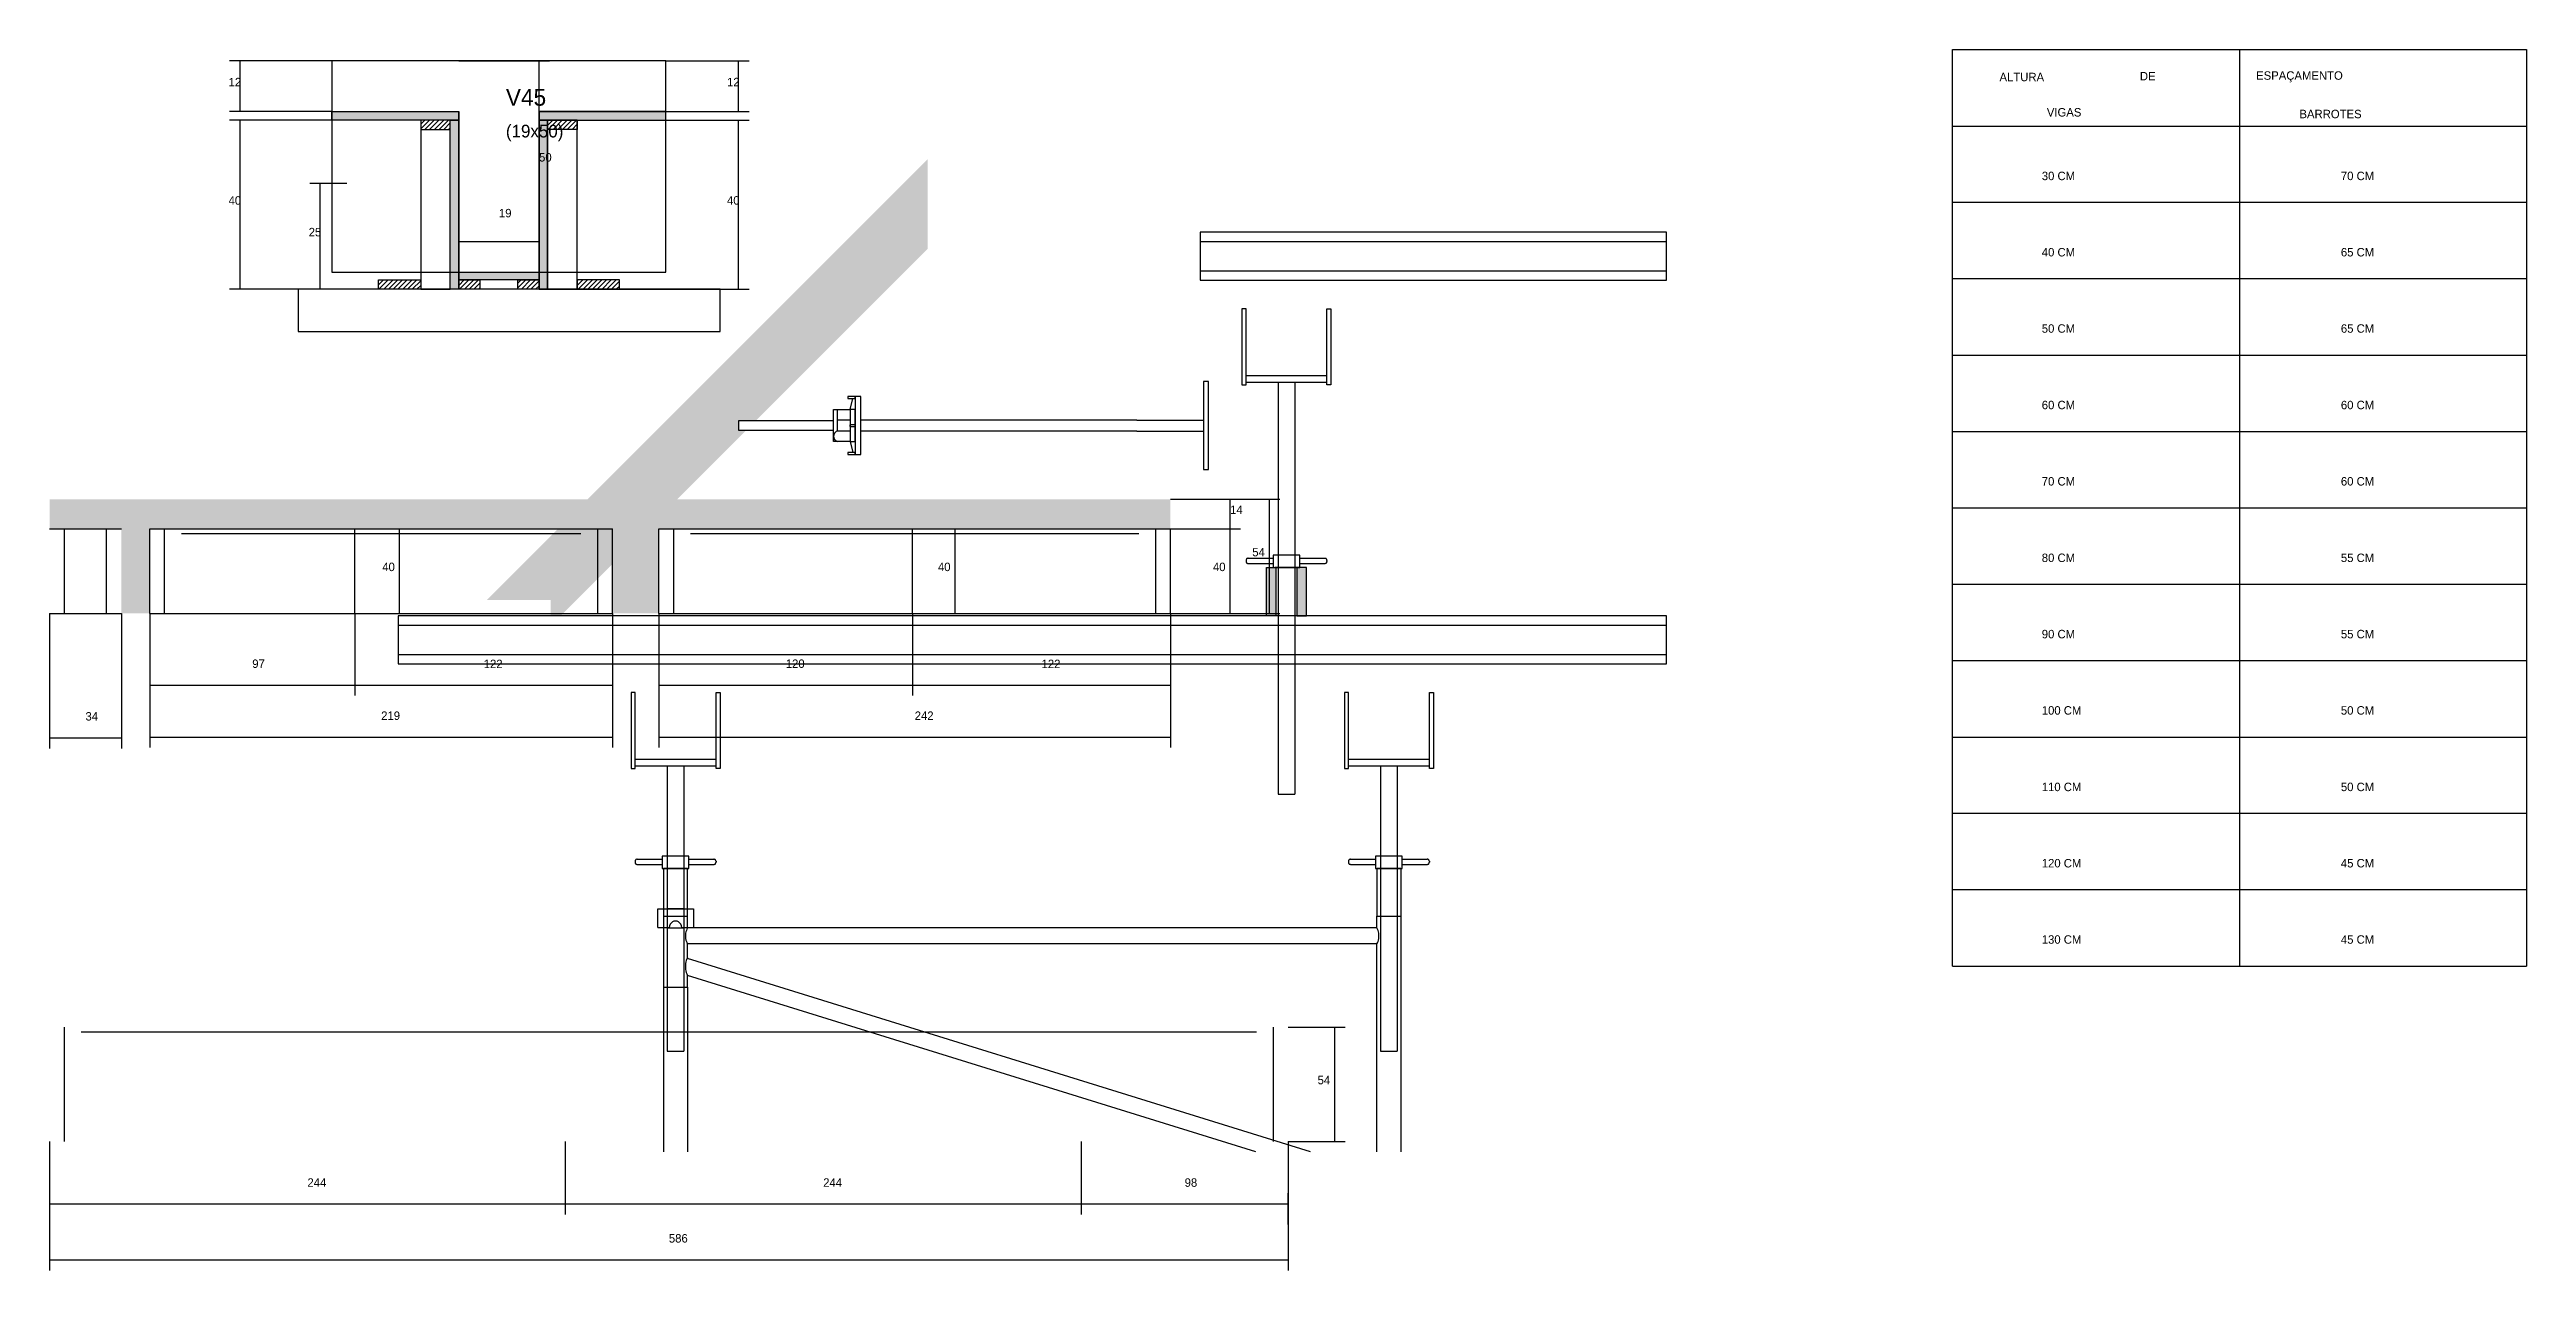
# Model space of a CAD drawing. Header units: metres. Extents: x -2848 to 21926, y -45195 to 1016.
# Drawn here: x 12584 to 13756, y -33546 to -32968 of the extents above; entities that cross this region are included whole.
import ezdxf

# ---------------------------------------------------------------- set-up
doc = ezdxf.new("R2010")
doc.units = ezdxf.units.M
for name, color, linetype in [('BARRA DE ANCORAGEM', 7, 'Continuous'), ('CONCRETO', 251, 'Continuous'), ('COTA', 4, 'Continuous'), ('Cota Seção (2x)', 4, 'Continuous'), ('Demarcação 2', 254, 'Continuous'), ('Escoras', 2, 'Continuous'), ('Forcador', 251, 'Continuous'), ('GARFOS', 7, 'Continuous'), ('Hachura', 253, 'Continuous'), ('Madeira', 126, 'Continuous'), ('Painéis', 200, 'Continuous'), ('Perfil Metálico', 251, 'Continuous'), ('SARR_2.2x7', 40, 'Continuous'), ('Texto Seção', 7, 'Continuous')]:
    doc.layers.add(name, color=color, linetype=linetype)

msp = doc.modelspace()

# ---------------------------------------------------------------- texts
at = {"layer": 'COTA'}
for s, p in [('12', (12668.8, -32985.8)), ('12', (12904.6, -32985.8)), ('40', (12668.8, -33041.8)), ('40', (12904.6, -33041.8)), ('25', (12706.7, -33056.8)), ('14', (13142.6, -33188.2)), ('54', (13153.1, -33208.2)), ('40', (12741.5, -33215.2)), ('40', (13004.4, -33215.2)), ('40', (13134.5, -33215.2)), ('97', (12680, -33261)), ('122', (12789.5, -33261.1)), ('120', (12932.4, -33261)), ('122', (13053.4, -33261.1)), ('34', (12601.1, -33285.9)), ('219', (12741, -33285.6)), ('242', (12993.4, -33285.6)), ('54', (13184, -33458)), ('244', (12706.1, -33506.5)), ('244', (12950.1, -33506.5)), ('98', (13121.1, -33506.5)), ('586', (12877.1, -33532.9))]:
    msp.add_text(s, height=4, dxfattribs=at).set_placement(p)
at = {"layer": 'Cota Seção (2x)'}
for s, p in [('50', (12815.7, -33021.4)), ('19', (12796.7, -33047.8))]:
    msp.add_text(s, height=4, dxfattribs=at).set_placement(p)
at = {"layer": 'GARFOS'}
for s, p in [('ALTURA   ', (13506.6, -32983.4)), ('DE', (13573, -32983)), ('ESPAÇAMENTO', (13628, -32982.7)), ('VIGAS', (13529, -33000.1)), ('BARROTES', (13648.5, -33000.9)), ('30 CM', (13526.6, -33030.2)), ('70 CM', (13668.1, -33030.2)), ('40 CM', (13526.6, -33066.3)), ('65 CM', (13668.1, -33066.3)), ('50 CM', (13526.6, -33102.4)), ('65 CM', (13668.1, -33102.4)), ('60 CM', (13526.6, -33138.6)), ('60 CM', (13668.1, -33138.6)), ('70 CM', (13526.6, -33174.7)), ('60 CM', (13668.1, -33174.7)), ('80 CM', (13526.6, -33210.9)), ('55 CM', (13668.1, -33210.9)), ('90 CM', (13526.6, -33247)), ('55 CM', (13668.1, -33247)), ('100 CM', (13526.6, -33283.1)), ('50 CM', (13668.1, -33283.1)), ('110 CM', (13526.6, -33319.3)), ('50 CM', (13668.1, -33319.3)), ('120 CM', (13526.6, -33355.4)), ('45 CM', (13668.1, -33355.4)), ('130 CM', (13526.6, -33391.5)), ('45 CM', (13668.1, -33391.5))]:
    msp.add_text(s, height=4, dxfattribs=at).set_placement(p)
at = {"layer": 'Texto Seção'}
for s, height, p in [('V45', 8, (12800, -32995)), ('(19x50)', 6, (12800, -33010))]:
    msp.add_text(s, height=height, dxfattribs=at).set_placement(p)

# ---------------------------------------------------------------- hatches: boundary and pattern name
at = {"layer": 'COTA'}
h = msp.add_hatch(dxfattribs=at)
h.set_pattern_fill('AR-CONC', scale=0.03)
h.paths.add_polyline_path([(12872.4, -33195.2), (13114.4, -33195.2), (13114.4, -33181.2), (12584.1, -33181.2), (12584.1, -33195.2), (12618.1, -33195.2), (12618.1, -33235.2), (12631.5, -33235.2), (12631.5, -33195.2), (12850.5, -33195.2), (12850.5, -33235.2), (12872.4, -33235.2)])
at = {"layer": 'Demarcação 2'}
h = msp.add_hatch(color=8, dxfattribs=at)
h.dxf.hatch_style = 1
h.paths.add_polyline_path([(12999.5, -33062.7), (12999.5, -33020.3), (12791, -33228.8), (12821.1, -33228.8), (12821.1, -33236.3), (12825.9, -33236.3), (12913.7, -33148.5), (12910, -33148.5), (12910, -33144.1), (12918.1, -33144.1)])
at = {"layer": 'Hachura'}
h = msp.add_hatch(color=8, dxfattribs=at)
h.dxf.hatch_style = 1
h.paths.add_polyline_path([(12717.7, -33001.8), (12717.7, -32997.8), (12717.7, -32997.8), (12777.7, -32997.8), (12777.7, -32997.8), (12777.7, -33001.8), (12777.7, -33001.8), (12717.7, -33001.8)])
h = msp.add_hatch(color=8, dxfattribs=at)
h.dxf.hatch_style = 1
h.paths.add_polyline_path([(12875.7, -33001.8), (12875.7, -32997.8), (12875.7, -32997.8), (12815.7, -32997.8), (12815.7, -32997.8), (12815.7, -33001.8), (12815.7, -33001.8), (12875.7, -33001.8)])
h = msp.add_hatch(dxfattribs=at)
h.set_pattern_fill('ANSI31', scale=0.5)
h.paths.add_polyline_path([(12759.7, -33001.8), (12759.7, -33006.2), (12759.7, -33006.2), (12773.7, -33006.2), (12773.7, -33006.2), (12773.7, -33001.8), (12773.7, -33001.8), (12759.7, -33001.8)])
h = msp.add_hatch(color=8, dxfattribs=at)
h.dxf.hatch_style = 1
h.paths.add_polyline_path([(12773.7, -33001.8), (12777.7, -33001.8), (12777.7, -33001.8), (12777.7, -33081.8), (12777.7, -33081.8), (12773.7, -33081.8), (12773.7, -33081.8), (12773.7, -33001.8)])
h = msp.add_hatch(color=8, dxfattribs=at)
h.dxf.hatch_style = 1
h.paths.add_polyline_path([(12819.7, -33001.8), (12815.7, -33001.8), (12815.7, -33001.8), (12815.7, -33081.8), (12815.7, -33081.8), (12819.7, -33081.8), (12819.7, -33081.8), (12819.7, -33001.8)])
h = msp.add_hatch(dxfattribs=at)
h.set_pattern_fill('ANSI31', scale=0.5)
h.paths.add_polyline_path([(12833.7, -33001.8), (12833.7, -33006.2), (12833.7, -33006.2), (12819.7, -33006.2), (12819.7, -33006.2), (12819.7, -33001.8), (12819.7, -33001.8), (12833.7, -33001.8)])
h = msp.add_hatch(dxfattribs=at)
h.set_pattern_fill('ANSI31', scale=0.5)
h.paths.add_polyline_path([(12739.7, -33081.8), (12739.7, -33077.4), (12739.7, -33077.4), (12759.7, -33077.4), (12759.7, -33077.4), (12759.7, -33081.8), (12759.7, -33081.8), (12739.7, -33081.8)])
h = msp.add_hatch(color=8, dxfattribs=at)
h.dxf.hatch_style = 1
h.paths.add_polyline_path([(12777.7, -33077.4), (12777.7, -33073.8), (12777.7, -33073.8), (12815.7, -33073.8), (12815.7, -33073.8), (12815.7, -33077.4), (12815.7, -33077.4), (12777.7, -33077.4)])
h = msp.add_hatch(dxfattribs=at)
h.set_pattern_fill('ANSI31', scale=0.5)
h.paths.add_polyline_path([(12777.7, -33081.8), (12777.7, -33077.4), (12777.7, -33077.4), (12787.7, -33077.4), (12787.7, -33077.4), (12787.7, -33081.8), (12787.7, -33081.8), (12777.7, -33081.8)])
h = msp.add_hatch(dxfattribs=at)
h.set_pattern_fill('ANSI31', scale=0.5)
h.paths.add_polyline_path([(12805.7, -33081.8), (12805.7, -33077.4), (12805.7, -33077.4), (12815.7, -33077.4), (12815.7, -33077.4), (12815.7, -33081.8), (12815.7, -33081.8), (12805.7, -33081.8)])
h = msp.add_hatch(dxfattribs=at)
h.set_pattern_fill('ANSI31', scale=0.5)
h.paths.add_polyline_path([(12853.7, -33081.8), (12853.7, -33077.4), (12853.7, -33077.4), (12833.7, -33077.4), (12833.7, -33077.4), (12833.7, -33081.8), (12833.7, -33081.8), (12853.7, -33081.8)])
at = {"layer": 'Perfil Metálico'}
h = msp.add_hatch(color=8, dxfattribs=at)
h.dxf.hatch_style = 1
h.paths.add_polyline_path([(13159.8, -33236.3), (13164.3, -33236.3), (13164.3, -33213.5), (13159.8, -33213.5)])
h = msp.add_hatch(color=8, dxfattribs=at)
h.dxf.hatch_style = 1
h.paths.add_polyline_path([(13174.2, -33236.3), (13178.7, -33236.3), (13178.7, -33213.5), (13174.2, -33213.5)])

# ---------------------------------------------------------------- linework, layer by layer
at = {"layer": 'BARRA DE ANCORAGEM'}
for p, q in [((12962.9, -33138.8), (12964.1, -33133.5)), ((12965.2, -33132.6), (12965.2, -33160)), ((12955.5, -33149.9), (12955.2, -33150.4)), ((12955.9, -33149.5), (12955.5, -33149.9)), ((12956.3, -33149.2), (12955.9, -33149.5)), ((12956.8, -33149), (12956.3, -33149.2)), ((12999.5, -33143.7), (12967.9, -33143.7)), ((12999.5, -33149), (12967.9, -33149)), ((13098.5, -33143.7), (12999.5, -33143.7)), ((13098.5, -33149), (12999.5, -33149)), ((13098.5, -33143.7), (13130, -33143.7)), ((13098.5, -33149), (13130, -33149)), ((12955.1, -33150.9), (12955, -33151.4)), ((12955, -33151.4), (12955.1, -33151.9)), ((12955.2, -33150.4), (12955.1, -33150.9)), ((12955.1, -33151.9), (12955.2, -33152.4)), ((12955.2, -33152.4), (12955.5, -33152.9)), ((12955.5, -33152.9), (12955.9, -33153.3)), ((12955.9, -33153.3), (12956.3, -33153.6)), ((12956.3, -33153.6), (12956.8, -33153.8)), ((12962.9, -33153.8), (12964.1, -33159.1))]:
    msp.add_line(p, q, dxfattribs=at)
for points in [[(13132.4, -33167.1), (13132.4, -33125.5), (13130, -33125.5), (13130, -33167.1)], [(12965.2, -33132.6), (12961.7, -33132.6), (12961.7, -33133.5), (12965.2, -33133.5)], [(12967.9, -33160), (12967.9, -33132.6), (12965.2, -33132.6), (12965.2, -33160)], [(12955, -33144.1), (12910, -33144.1), (12910, -33148.5), (12955, -33148.5)], [(12965.2, -33138.8), (12962.9, -33138.8), (12962.9, -33153.8), (12965.2, -33153.8)], [(12965.2, -33159.1), (12961.7, -33159.1), (12961.7, -33160), (12965.2, -33160)]]:
    msp.add_lwpolyline(points, close=True, dxfattribs=at)
for points in [[(12962.9, -33153.8), (12955, -33153.8), (12955, -33138.8), (12962.9, -33138.8)], [(12962.9, -33143.7), (12956.8, -33143.7), (12956.8, -33138.8)], [(12962.9, -33149), (12956.8, -33149), (12956.8, -33143.7)], [(12962.9, -33146.8), (12965.2, -33146.8), (12965.2, -33145.9), (12962.9, -33145.9), (12962.9, -33146.8), (12962.9, -33145.9)]]:
    msp.add_lwpolyline(points, dxfattribs=at)
at = {"layer": 'CONCRETO'}
for points in [[(12875.7, -32997.8), (12875.7, -32973.8), (12717.7, -32973.8), (12717.7, -32997.8), (12777.7, -32997.8), (12777.7, -33073.8), (12815.7, -33073.8), (12815.7, -33007.8), (12815.7, -32997.8)], [(12717.7, -33073.8), (12875.7, -33073.8), (12875.7, -32973.8), (12717.7, -32973.8)]]:
    msp.add_lwpolyline(points, close=True, dxfattribs=at)
at = {"layer": 'COTA'}
for p, q in [((12717.7, -32973.8), (12669.3, -32973.8)), ((12674.3, -32997.8), (12674.3, -32973.8)), ((12875.7, -32973.8), (12915.1, -32973.8)), ((12910.1, -32997.8), (12910.1, -32973.8)), ((12717.7, -32997.8), (12669.3, -32997.8)), ((12875.7, -32997.8), (12915.1, -32997.8)), ((12717.7, -33001.8), (12669.3, -33001.8)), ((12674.3, -33081.8), (12674.3, -33001.8)), ((12833.7, -33001.8), (12915.1, -33001.8)), ((12910.1, -33081.8), (12910.1, -33001.8)), ((12724.7, -33031.8), (12707.2, -33031.8)), ((12712.2, -33081.8), (12712.2, -33031.8)), ((12739.7, -33081.8), (12669.3, -33081.8)), ((12731.6, -33081.8), (12707.2, -33081.8)), ((12853.7, -33081.8), (12915.1, -33081.8)), ((13114.4, -33181.2), (13147.6, -33181.2)), ((13114.4, -33181.2), (13166.2, -33181.2)), ((13142.6, -33195.2), (13142.6, -33181.2)), ((13161.2, -33235.2), (13161.2, -33181.2)), ((12740, -33195.2), (12754.6, -33195.2)), ((12749.6, -33235.2), (12749.6, -33195.2)), ((13003.8, -33195.2), (13017.5, -33195.2)), ((13012.5, -33235.2), (13012.5, -33195.2)), ((13114.4, -33195.2), (13147.6, -33195.2)), ((13114.4, -33195.2), (13147.6, -33195.2)), ((13142.6, -33235.2), (13142.6, -33195.2)), ((12584.1, -33235.2), (12584.1, -33299.1)), ((12618.1, -33235.2), (12618.1, -33299.1)), ((12631.5, -33235.2), (12631.5, -33274.1)), ((12631.5, -33235.2), (12631.5, -33298.7)), ((12728.5, -33235.2), (12728.5, -33274.1)), ((12728.5, -33235.2), (12728.5, -33274.1)), ((12740, -33235.2), (12754.6, -33235.2)), ((12850.5, -33235.2), (12850.5, -33274.1)), ((12850.5, -33235.2), (12850.5, -33298.7)), ((12872.4, -33235.2), (12872.4, -33274.1)), ((12872.4, -33235.2), (12872.4, -33298.7)), ((12992.4, -33235.2), (12992.4, -33274.1)), ((12992.4, -33235.2), (12992.4, -33274.1)), ((13003.8, -33235.2), (13017.5, -33235.2)), ((13114.4, -33235.2), (13114.4, -33274.1)), ((13114.4, -33235.2), (13114.4, -33298.7)), ((13114.4, -33235.2), (13147.6, -33235.2)), ((13114.4, -33235.2), (13166.2, -33235.2)), ((12631.5, -33269.1), (12728.5, -33269.1)), ((12728.5, -33269.1), (12850.5, -33269.1)), ((12872.4, -33269.1), (12992.4, -33269.1)), ((12992.4, -33269.1), (13114.4, -33269.1)), ((12584.1, -33294.1), (12618.1, -33294.1)), ((12631.5, -33293.7), (12850.5, -33293.7)), ((12872.4, -33293.7), (13114.4, -33293.7)), ((13170.1, -33431), (13197.1, -33431)), ((13192.1, -33485), (13192.1, -33431)), ((12584.1, -33485), (12584.1, -33519.6)), ((12584.1, -33485), (12584.1, -33546.1)), ((12828.1, -33485), (12828.1, -33519.6)), ((12828.1, -33485), (12828.1, -33519.6)), ((13072.1, -33485), (13072.1, -33519.6)), ((13072.1, -33485), (13072.1, -33519.6)), ((13170.1, -33485), (13197.1, -33485)), ((13170.1, -33485), (13170.1, -33546.1)), ((13170.1, -33524.3), (13170.1, -33509.6)), ((12584.1, -33514.6), (12828.1, -33514.6)), ((12828.1, -33514.6), (13072.1, -33514.6)), ((13072.1, -33514.6), (13170.1, -33514.6)), ((12584.1, -33541.1), (13170.1, -33541.1))]:
    msp.add_line(p, q, dxfattribs=at)
at = {"layer": 'Cota Seção (2x)'}
for p, q in [((12777.7, -32973.8), (12820.7, -32973.8)), ((12815.7, -33073.8), (12815.7, -32973.8)), ((12777.7, -33073.8), (12777.7, -33054.3)), ((12815.7, -33073.8), (12815.7, -33054.3)), ((12777.7, -33059.3), (12815.7, -33059.3)), ((12777.7, -33073.8), (12820.7, -33073.8))]:
    msp.add_line(p, q, dxfattribs=at)
at = {"layer": 'Escoras'}
for p, q in [((13174.9, -33213.5), (13163.7, -33213.5)), ((12874.6, -33355.9), (12874.6, -33490)), ((12885.9, -33355.9), (12874.6, -33355.9)), ((12885.9, -33378.4), (12885.9, -33355.9)), ((13223.4, -33355.9), (13212.1, -33355.9)), ((13212.1, -33355.9), (13212.1, -33378.4)), ((13223.4, -33355.9), (13223.4, -33490)), ((12871.8, -33375), (12888.7, -33375)), ((12871.8, -33383.8), (12871.8, -33375)), ((12871.8, -33383.8), (12877.3, -33383.8)), ((12874.6, -33378.4), (12885.9, -33378.4)), ((12884.2, -33375), (12876.3, -33375)), ((12884.2, -33384.1), (12876.3, -33384.1)), ((12877.4, -33383), (12877.3, -33383.8)), ((12877.7, -33382.3), (12877.4, -33383)), ((12878.2, -33381.7), (12877.7, -33382.3)), ((12878.8, -33381.2), (12878.2, -33381.7)), ((12879.5, -33380.9), (12878.8, -33381.2)), ((12880.2, -33380.8), (12879.5, -33380.9)), ((12881, -33380.9), (12880.2, -33380.8)), ((12881.7, -33381.2), (12881, -33380.9)), ((12882.3, -33381.7), (12881.7, -33381.2)), ((12882.8, -33382.3), (12882.3, -33381.7)), ((12883.1, -33383), (12882.8, -33382.3)), ((12883.2, -33383.8), (12883.1, -33383)), ((12883.2, -33383.8), (12888.7, -33383.8)), ((12885.9, -33384), (12885.6, -33384.6)), ((12885.9, -33384), (12885.9, -33378.4)), ((13212.1, -33384), (12885.9, -33384)), ((12888.7, -33375), (12888.7, -33383.8)), ((13212.1, -33378.4), (13223.4, -33378.4)), ((13212.1, -33384), (13212.1, -33378.4)), ((13212.4, -33384.6), (13212.1, -33384)), ((12885, -33387.2), (12884.9, -33387.8)), ((12884.9, -33387.8), (12885, -33388.5)), ((12885.2, -33385.9), (12885, -33386.5)), ((12885, -33386.5), (12885, -33387.2)), ((12885, -33388.5), (12885, -33389.1)), ((12885, -33389.1), (12885.2, -33389.8)), ((12885.4, -33385.2), (12885.2, -33385.9)), ((12885.2, -33389.8), (12885.4, -33390.4)), ((12885.6, -33384.6), (12885.4, -33385.2)), ((12885.4, -33390.4), (12885.6, -33391)), ((12885.6, -33391), (12885.9, -33391.6)), ((13212.1, -33391.6), (12885.9, -33391.6)), ((12885.9, -33398), (12885.9, -33391.6)), ((13212.1, -33391.6), (13212.4, -33391)), ((13212.1, -33490), (13212.1, -33391.6)), ((13212.6, -33385.2), (13212.4, -33384.6)), ((13212.4, -33391), (13212.6, -33390.4)), ((13212.8, -33385.9), (13212.6, -33385.2)), ((13212.6, -33390.4), (13212.8, -33389.8)), ((13212.9, -33386.5), (13212.8, -33385.9)), ((13212.8, -33389.8), (13212.9, -33389.1)), ((13213, -33387.2), (13212.9, -33386.5)), ((13212.9, -33389.1), (13213, -33388.5)), ((13213, -33387.8), (13213, -33387.2)), ((13213, -33388.5), (13213, -33387.8)), ((12885, -33401.5), (12884.9, -33402.3)), ((12884.9, -33402.3), (12885, -33403)), ((12885.2, -33400.1), (12885, -33400.8)), ((12885, -33400.8), (12885, -33401.5)), ((12885, -33403), (12885, -33403.7)), ((12885, -33403.7), (12885.2, -33404.4)), ((12885.3, -33399.4), (12885.2, -33400.1)), ((12885.2, -33404.4), (12885.3, -33405.1)), ((12885.6, -33398.7), (12885.3, -33399.4)), ((12885.3, -33405.1), (12885.6, -33405.8)), ((12885.9, -33398), (12885.6, -33398.7)), ((12885.6, -33405.8), (12885.9, -33406.5)), ((13180.6, -33490), (12885.9, -33398.5)), ((13154.8, -33490), (12885.9, -33406.5)), ((12885.9, -33412.1), (12885.9, -33406.5)), ((12874.6, -33412.1), (12885.9, -33412.1)), ((12885.9, -33412.1), (12885.9, -33490))]:
    msp.add_line(p, q, dxfattribs=at)
at = {"layer": 'Forcador'}
for p, q in [((13150.2, -33122.6), (13188.4, -33122.6)), ((13150.2, -33125.8), (13188.4, -33125.8)), ((13165.3, -33125.8), (13165.3, -33236.3)), ((13173.2, -33125.8), (13173.2, -33236.3)), ((13150.3, -33209.6), (13150.2, -33209.8)), ((13150.2, -33209.8), (13150.2, -33209.9)), ((13150.2, -33209.9), (13150.2, -33210)), ((13150.2, -33210), (13150.2, -33210.1)), ((13150.2, -33210.1), (13150.2, -33210.6)), ((13150.2, -33210.6), (13150.2, -33210.7)), ((13150.2, -33210.7), (13150.2, -33210.9)), ((13150.2, -33210.9), (13150.2, -33211)), ((13150.2, -33211), (13150.3, -33211.1)), ((13150.4, -33209.5), (13150.3, -33209.6)), ((13150.3, -33211.1), (13150.4, -33211.2)), ((13150.5, -33209.3), (13150.4, -33209.4)), ((13150.4, -33209.4), (13150.4, -33209.5)), ((13150.4, -33211.2), (13150.4, -33211.3)), ((13150.4, -33211.3), (13150.5, -33211.4)), ((13150.7, -33209.3), (13150.5, -33209.3)), ((13150.5, -33211.4), (13150.7, -33211.5)), ((13150.8, -33209.2), (13150.7, -33209.3)), ((13150.7, -33211.5), (13150.8, -33211.5)), ((13150.9, -33209.2), (13150.8, -33209.2)), ((13150.8, -33211.5), (13150.9, -33211.6)), ((13151, -33209.1), (13150.9, -33209.2)), ((13150.9, -33211.6), (13151, -33211.6)), ((13151.2, -33209.1), (13151, -33209.1)), ((13151, -33211.6), (13151.2, -33211.6)), ((13151.2, -33209.1), (13163, -33209.1)), ((13151.2, -33211.6), (13163, -33211.6)), ((13175.6, -33209.1), (13187.4, -33209.1)), ((13175.6, -33211.6), (13187.4, -33211.6)), ((13187.5, -33209.1), (13187.4, -33209.1)), ((13187.4, -33211.6), (13187.5, -33211.6)), ((13187.6, -33209.2), (13187.5, -33209.1)), ((13187.5, -33211.6), (13187.6, -33211.6)), ((13187.8, -33209.2), (13187.6, -33209.2)), ((13187.6, -33211.6), (13187.8, -33211.5)), ((13187.9, -33209.3), (13187.8, -33209.2)), ((13187.8, -33211.5), (13187.9, -33211.5)), ((13188, -33209.3), (13187.9, -33209.3)), ((13187.9, -33211.5), (13188, -33211.4)), ((13188.1, -33209.4), (13188, -33209.3)), ((13188, -33211.4), (13188.1, -33211.3)), ((13188.2, -33209.5), (13188.1, -33209.4)), ((13188.1, -33211.3), (13188.2, -33211.2)), ((13188.3, -33209.6), (13188.2, -33209.5)), ((13188.2, -33211.2), (13188.3, -33211.1)), ((13188.3, -33209.8), (13188.3, -33209.6)), ((13188.4, -33209.9), (13188.3, -33209.8)), ((13188.3, -33211), (13188.4, -33210.9)), ((13188.3, -33211.1), (13188.3, -33211)), ((13188.4, -33210), (13188.4, -33209.9)), ((13188.4, -33210.1), (13188.4, -33210)), ((13188.4, -33210.1), (13188.4, -33210.6)), ((13188.4, -33210.7), (13188.4, -33210.6)), ((13188.4, -33210.9), (13188.4, -33210.7)), ((13165.3, -33236.3), (13165.3, -33259.1)), ((13173.2, -33236.3), (13173.2, -33259.1)), ((13165.3, -33259.1), (13165.3, -33320.8)), ((13173.2, -33259.1), (13173.2, -33320.8)), ((12861.1, -33304.1), (12899.4, -33304.1)), ((12861.1, -33307.3), (12899.4, -33307.3)), ((12876.3, -33307.3), (12876.3, -33442.3)), ((12884.2, -33307.3), (12884.2, -33442.3)), ((13198.6, -33304.1), (13236.9, -33304.1)), ((13198.6, -33307.3), (13236.9, -33307.3)), ((13213.8, -33307.3), (13213.8, -33442.3)), ((13221.7, -33307.3), (13221.7, -33442.3)), ((13165.3, -33320.8), (13173.2, -33320.8)), ((12861.2, -33352.1), (12861.1, -33352.2)), ((12861.1, -33352.2), (12861.1, -33352.4)), ((12861.1, -33352.4), (12861.1, -33352.5)), ((12861.1, -33352.5), (12861.1, -33352.9)), ((12861.1, -33352.9), (12861.1, -33353.1)), ((12861.1, -33353.1), (12861.1, -33353.2)), ((12861.1, -33353.2), (12861.2, -33353.3)), ((12861.3, -33351.9), (12861.2, -33352)), ((12861.2, -33352), (12861.2, -33352.1)), ((12861.2, -33353.3), (12861.2, -33353.5)), ((12861.2, -33353.5), (12861.3, -33353.6)), ((12861.4, -33351.8), (12861.3, -33351.9)), ((12861.3, -33353.6), (12861.4, -33353.7)), ((12861.5, -33351.7), (12861.4, -33351.8)), ((12861.4, -33353.7), (12861.5, -33353.8)), ((12861.6, -33351.6), (12861.5, -33351.7)), ((12861.5, -33353.8), (12861.6, -33353.8)), ((12861.7, -33351.6), (12861.6, -33351.6)), ((12861.6, -33353.8), (12861.7, -33353.9)), ((12861.9, -33351.5), (12861.7, -33351.6)), ((12861.7, -33353.9), (12861.9, -33353.9)), ((12862, -33351.5), (12861.9, -33351.5)), ((12861.9, -33353.9), (12862, -33354)), ((12862.1, -33351.5), (12862, -33351.5)), ((12862, -33354), (12862.1, -33354)), ((12862.1, -33351.5), (12873.9, -33351.5)), ((12862.1, -33354), (12873.9, -33354)), ((12886.5, -33351.5), (12898.3, -33351.5)), ((12886.5, -33354), (12898.3, -33354)), ((12898.5, -33351.5), (12898.3, -33351.5)), ((12898.3, -33354), (12898.5, -33354)), ((12898.6, -33351.5), (12898.5, -33351.5)), ((12898.5, -33354), (12898.6, -33353.9)), ((12898.7, -33351.6), (12898.6, -33351.5)), ((12898.6, -33353.9), (12898.7, -33353.9)), ((12898.8, -33351.6), (12898.7, -33351.6)), ((12898.7, -33353.9), (12898.8, -33353.8)), ((12899, -33351.7), (12898.8, -33351.6)), ((12898.8, -33353.8), (12899, -33353.8)), ((12899.1, -33351.8), (12899, -33351.7)), ((12899, -33353.8), (12899.1, -33353.7)), ((12899.1, -33351.9), (12899.1, -33351.8)), ((12899.2, -33352), (12899.1, -33351.9)), ((12899.1, -33353.6), (12899.2, -33353.5)), ((12899.1, -33353.7), (12899.1, -33353.6)), ((12899.3, -33352.1), (12899.2, -33352)), ((12899.2, -33353.5), (12899.3, -33353.3)), ((12899.3, -33352.2), (12899.3, -33352.1)), ((12899.3, -33352.4), (12899.3, -33352.2)), ((12899.4, -33352.5), (12899.3, -33352.4)), ((12899.3, -33353.1), (12899.4, -33352.9)), ((12899.3, -33353.2), (12899.3, -33353.1)), ((12899.3, -33353.3), (12899.3, -33353.2)), ((12899.4, -33352.5), (12899.4, -33352.9)), ((13198.7, -33352.1), (13198.6, -33352.2)), ((13198.6, -33352.2), (13198.6, -33352.4)), ((13198.6, -33352.4), (13198.6, -33352.5)), ((13198.6, -33352.5), (13198.6, -33352.9)), ((13198.6, -33352.9), (13198.6, -33353.1)), ((13198.6, -33353.1), (13198.6, -33353.2)), ((13198.6, -33353.2), (13198.7, -33353.3)), ((13198.8, -33351.9), (13198.7, -33352)), ((13198.7, -33352), (13198.7, -33352.1)), ((13198.7, -33353.3), (13198.7, -33353.5)), ((13198.7, -33353.5), (13198.8, -33353.6)), ((13198.9, -33351.8), (13198.8, -33351.9)), ((13198.8, -33353.6), (13198.9, -33353.7)), ((13199, -33351.7), (13198.9, -33351.8)), ((13198.9, -33353.7), (13199, -33353.8)), ((13199.1, -33351.6), (13199, -33351.7)), ((13199, -33353.8), (13199.1, -33353.8)), ((13199.2, -33351.6), (13199.1, -33351.6)), ((13199.1, -33353.8), (13199.2, -33353.9)), ((13199.4, -33351.5), (13199.2, -33351.6)), ((13199.2, -33353.9), (13199.4, -33353.9)), ((13199.5, -33351.5), (13199.4, -33351.5)), ((13199.4, -33353.9), (13199.5, -33354)), ((13199.6, -33351.5), (13199.5, -33351.5)), ((13199.5, -33354), (13199.6, -33354)), ((13199.6, -33351.5), (13211.4, -33351.5)), ((13199.6, -33354), (13211.4, -33354)), ((13224, -33351.5), (13235.8, -33351.5)), ((13224, -33354), (13235.8, -33354)), ((13236, -33351.5), (13235.8, -33351.5)), ((13235.8, -33354), (13236, -33354)), ((13236.1, -33351.5), (13236, -33351.5)), ((13236, -33354), (13236.1, -33353.9)), ((13236.2, -33351.6), (13236.1, -33351.5)), ((13236.1, -33353.9), (13236.2, -33353.9)), ((13236.3, -33351.6), (13236.2, -33351.6)), ((13236.2, -33353.9), (13236.3, -33353.8)), ((13236.5, -33351.7), (13236.3, -33351.6)), ((13236.3, -33353.8), (13236.5, -33353.8)), ((13236.6, -33351.8), (13236.5, -33351.7)), ((13236.5, -33353.8), (13236.6, -33353.7)), ((13236.6, -33351.9), (13236.6, -33351.8)), ((13236.7, -33352), (13236.6, -33351.9)), ((13236.6, -33353.6), (13236.7, -33353.5)), ((13236.6, -33353.7), (13236.6, -33353.6)), ((13236.8, -33352.1), (13236.7, -33352)), ((13236.7, -33353.5), (13236.8, -33353.3)), ((13236.8, -33352.2), (13236.8, -33352.1)), ((13236.8, -33352.4), (13236.8, -33352.2)), ((13236.9, -33352.5), (13236.8, -33352.4)), ((13236.8, -33353.1), (13236.9, -33352.9)), ((13236.8, -33353.2), (13236.8, -33353.1)), ((13236.8, -33353.3), (13236.8, -33353.2)), ((13236.9, -33352.5), (13236.9, -33352.9)), ((12876.3, -33442.3), (12884.2, -33442.3)), ((13213.8, -33442.3), (13221.7, -33442.3))]:
    msp.add_line(p, q, dxfattribs=at)
for points in [[(13148.2, -33091.1), (13148.2, -33127.1), (13150.2, -33127.1), (13150.2, -33091.1)], [(13190.3, -33091.1), (13190.3, -33127.1), (13188.4, -33127.1), (13188.4, -33091.1)], [(13163, -33207.7), (13163, -33213.5), (13175.6, -33213.5), (13175.6, -33207.7)], [(12859.2, -33272.6), (12859.2, -33308.6), (12861.1, -33308.6), (12861.1, -33272.6)], [(12901.3, -33272.6), (12901.3, -33308.6), (12899.4, -33308.6), (12899.4, -33272.6)], [(13196.7, -33272.6), (13196.7, -33308.6), (13198.6, -33308.6), (13198.6, -33272.6)], [(13238.8, -33272.6), (13238.8, -33308.6), (13236.9, -33308.6), (13236.9, -33272.6)], [(12873.9, -33350), (12873.9, -33355.9), (12886.5, -33355.9), (12886.5, -33350)], [(13211.4, -33350), (13211.4, -33355.9), (13224, -33355.9), (13224, -33350)]]:
    msp.add_lwpolyline(points, close=True, dxfattribs=at)
at = {"layer": 'GARFOS'}
for p, q in [((13484.4, -33402.1), (13484.4, -32968.4)), ((13484.4, -32968.4), (13755.9, -32968.4)), ((13620.2, -32968.4), (13620.2, -33402.1)), ((13755.9, -32968.4), (13755.9, -33402.1)), ((13484.4, -33004.6), (13755.9, -33004.6)), ((13484.4, -33004.6), (13755.9, -33004.6)), ((13484.4, -33040.7), (13755.9, -33040.7)), ((13484.4, -33076.8), (13755.9, -33076.8)), ((13484.4, -33113), (13755.9, -33113)), ((13484.4, -33149.1), (13755.9, -33149.1)), ((13484.4, -33185.3), (13755.9, -33185.3)), ((13484.4, -33221.4), (13755.9, -33221.4)), ((13484.4, -33257.5), (13755.9, -33257.5)), ((13484.4, -33293.7), (13755.9, -33293.7)), ((13484.4, -33329.8), (13755.9, -33329.8)), ((13484.4, -33365.9), (13755.9, -33365.9)), ((13484.4, -33402.1), (13755.9, -33402.1))]:
    msp.add_line(p, q, dxfattribs=at)
at = {"layer": 'Madeira'}
for points in [[(12759.7, -33001.8), (12759.7, -33006.2), (12773.7, -33006.2), (12773.7, -33001.8)], [(12759.7, -33081.8), (12773.7, -33081.8), (12773.7, -33001.8), (12759.7, -33001.8)], [(12833.7, -33001.8), (12833.7, -33006.2), (12819.7, -33006.2), (12819.7, -33001.8)], [(12833.7, -33001.8), (12819.7, -33001.8), (12819.7, -33081.8), (12833.7, -33081.8)], [(12739.7, -33081.8), (12739.7, -33077.4), (12759.7, -33077.4), (12759.7, -33081.8)], [(12777.7, -33081.8), (12777.7, -33077.4), (12787.7, -33077.4), (12787.7, -33081.8)], [(12805.7, -33081.8), (12805.7, -33077.4), (12815.7, -33077.4), (12815.7, -33081.8)], [(12853.7, -33081.8), (12853.7, -33077.4), (12833.7, -33077.4), (12833.7, -33081.8)], [(12701.8, -33101.8), (12901.4, -33101.8), (12901.4, -33081.8), (12701.8, -33081.8)]]:
    msp.add_lwpolyline(points, close=True, dxfattribs=at)
at = {"layer": 'Painéis'}
for p, q in [((12717.7, -32997.8), (12777.7, -32997.8)), ((12717.7, -33001.8), (12717.7, -32997.8)), ((12777.7, -33001.8), (12777.7, -32997.8)), ((12815.7, -32997.8), (12875.7, -32997.8)), ((12815.7, -33001.8), (12815.7, -32997.8)), ((12875.7, -33001.8), (12875.7, -32997.8)), ((12777.7, -33081.8), (12777.7, -33001.8)), ((12815.7, -33081.8), (12815.7, -33001.8)), ((12777.7, -33073.8), (12815.7, -33073.8)), ((12777.7, -33077.4), (12777.7, -33073.8)), ((12815.7, -33077.4), (12815.7, -33073.8)), ((12584.1, -33195.2), (12618.1, -33195.2)), ((12631.5, -33195.2), (12850.5, -33195.2)), ((12631.5, -33235.2), (12631.5, -33195.2)), ((12728.5, -33235.2), (12728.5, -33195.2)), ((12850.5, -33235.2), (12850.5, -33195.2)), ((12872.4, -33195.2), (13114.4, -33195.2)), ((12872.4, -33235.2), (12872.4, -33195.2)), ((12992.4, -33235.2), (12992.4, -33195.2)), ((13114.4, -33235.2), (13114.4, -33195.2)), ((12584.1, -33235.2), (12618.1, -33235.2)), ((12631.5, -33235.2), (12850.5, -33235.2)), ((12872.4, -33235.2), (13114.4, -33235.2))]:
    msp.add_line(p, q, dxfattribs=at)
for points in [[(12717.7, -33001.8), (12717.7, -32997.8), (12777.7, -32997.8), (12777.7, -33001.8)], [(12875.7, -33001.8), (12875.7, -32997.8), (12815.7, -32997.8), (12815.7, -33001.8)], [(12773.7, -33001.8), (12777.7, -33001.8), (12777.7, -33081.8), (12773.7, -33081.8)], [(12819.7, -33001.8), (12815.7, -33001.8), (12815.7, -33081.8), (12819.7, -33081.8)], [(12777.7, -33077.4), (12777.7, -33073.8), (12815.7, -33073.8), (12815.7, -33077.4)]]:
    msp.add_lwpolyline(points, close=True, dxfattribs=at)
at = {"layer": 'Perfil Metálico'}
for p, q in [((13128.5, -33059.3), (13349, -33059.3)), ((13128.5, -33073.1), (13349, -33073.1)), ((12749, -33240.8), (13349, -33240.8)), ((12749, -33254.6), (13349, -33254.6))]:
    msp.add_line(p, q, dxfattribs=at)
for points in [[(13128.5, -33077.6), (13349, -33077.6), (13349, -33054.8), (13128.5, -33054.8)], [(13164.3, -33236.3), (13159.8, -33236.3), (13159.8, -33213.5), (13164.3, -33213.5)], [(13174.2, -33236.3), (13178.7, -33236.3), (13178.7, -33213.5), (13174.2, -33213.5)], [(12749, -33259.1), (13349, -33259.1), (13349, -33236.3), (12749, -33236.3)]]:
    msp.add_lwpolyline(points, close=True, dxfattribs=at)
at = {"layer": 'SARR_2.2x7'}
for p, q in [((12591.1, -33235.2), (12591.1, -33195.2)), ((12611.1, -33235.2), (12611.1, -33195.2)), ((12638.5, -33235.2), (12638.5, -33195.2)), ((12843.5, -33235.2), (12843.5, -33195.2)), ((12879.4, -33235.2), (12879.4, -33195.2)), ((13107.4, -33235.2), (13107.4, -33195.2)), ((12646.5, -33197.4), (12728.5, -33197.4)), ((12728.5, -33197.4), (12835.5, -33197.4)), ((12887.4, -33197.4), (12992.4, -33197.4)), ((12992.4, -33197.4), (13099.4, -33197.4)), ((12591.1, -33485), (12591.1, -33431)), ((13163.1, -33485), (13163.1, -33431)), ((12599.1, -33433.2), (12828.1, -33433.2)), ((12828.1, -33433.2), (13072.1, -33433.2)), ((13072.1, -33433.2), (13155.1, -33433.2))]:
    msp.add_line(p, q, dxfattribs=at)

msp.set_redraw_order([(e.dxf.handle, doc.entitydb.next_handle()) for e in msp.query("TEXT MTEXT ATTDEF DIMENSION ARC_DIMENSION")])  # texts and dimensions are drawn at this point

doc.saveas('drawing.dxf')
